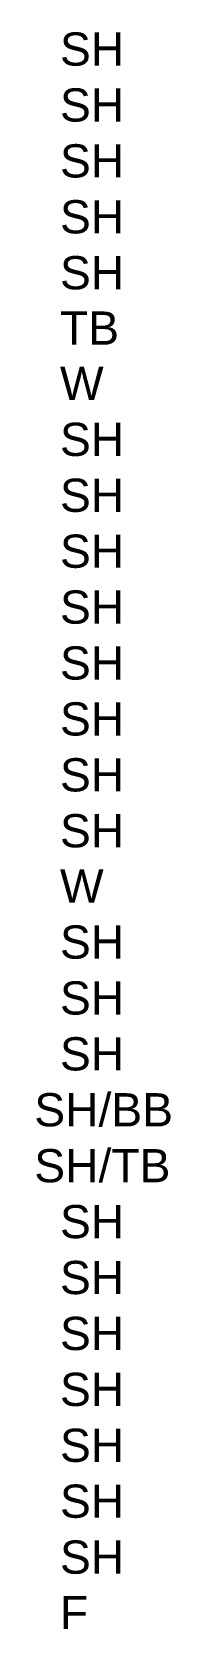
# Model space of a CAD drawing. Header units: millimetres. Extents: x -4102225 to 9709333, y -15023097 to 2258209.
# Drawn here: x 690315 to 692343, y 2234164 to 2258209 of the extents above; entities that cross this region are included whole.
import ezdxf

# ---------------------------------------------------------------- set-up
doc = ezdxf.new("R2010")
doc.units = ezdxf.units.MM
doc.layers.get('0').update_dxf_attribs({"lineweight": 0})
doc.styles.get("Standard").update_dxf_attribs({"font": 'arial.ttf'})

msp = doc.modelspace()

# ---------------------------------------------------------------- texts
at = {"color": 2, "true_color": 0xf1eb1f}
for s, p in [('     SH', (689701.575, 2257702.019)), ('     SH', (689701.575, 2256860.159)), ('     SH', (689701.575, 2256018.299)), ('     SH', (689701.575, 2255176.439)), ('     SH', (689701.575, 2254334.579)), ('     TB', (689701.575, 2253501.246)), ('     W', (689701.575, 2252667.913)), ('     SH', (689701.575, 2251826.053)), ('     SH', (689701.575, 2250984.193)), ('     SH', (689701.575, 2250142.333)), ('     SH', (689701.575, 2249300.473)), ('     SH', (689701.575, 2248458.613)), ('     SH', (689701.575, 2247616.753)), ('     SH', (689701.575, 2246774.893)), ('     SH', (689701.575, 2245933.033)), ('     W', (689701.575, 2245099.7)), ('     SH', (689701.575, 2244257.84)), ('     SH', (689701.575, 2243415.98)), ('     SH', (689701.575, 2242574.12)), ('   SH/BB', (689701.575, 2241732.26)), ('   SH/TB', (689701.575, 2240890.4)), ('     SH', (689701.575, 2240048.54)), ('     SH', (689701.575, 2239206.68)), ('     SH', (689701.575, 2238364.82)), ('     SH', (689701.575, 2237522.96)), ('     SH', (689701.575, 2236681.1)), ('     SH', (689701.575, 2235839.241)), ('     SH', (689701.575, 2234997.381)), ('     F', (689701.575, 2234164.047))]:
    msp.add_text(s, height=500, dxfattribs=at).set_placement(p)

doc.saveas('drawing.dxf')
